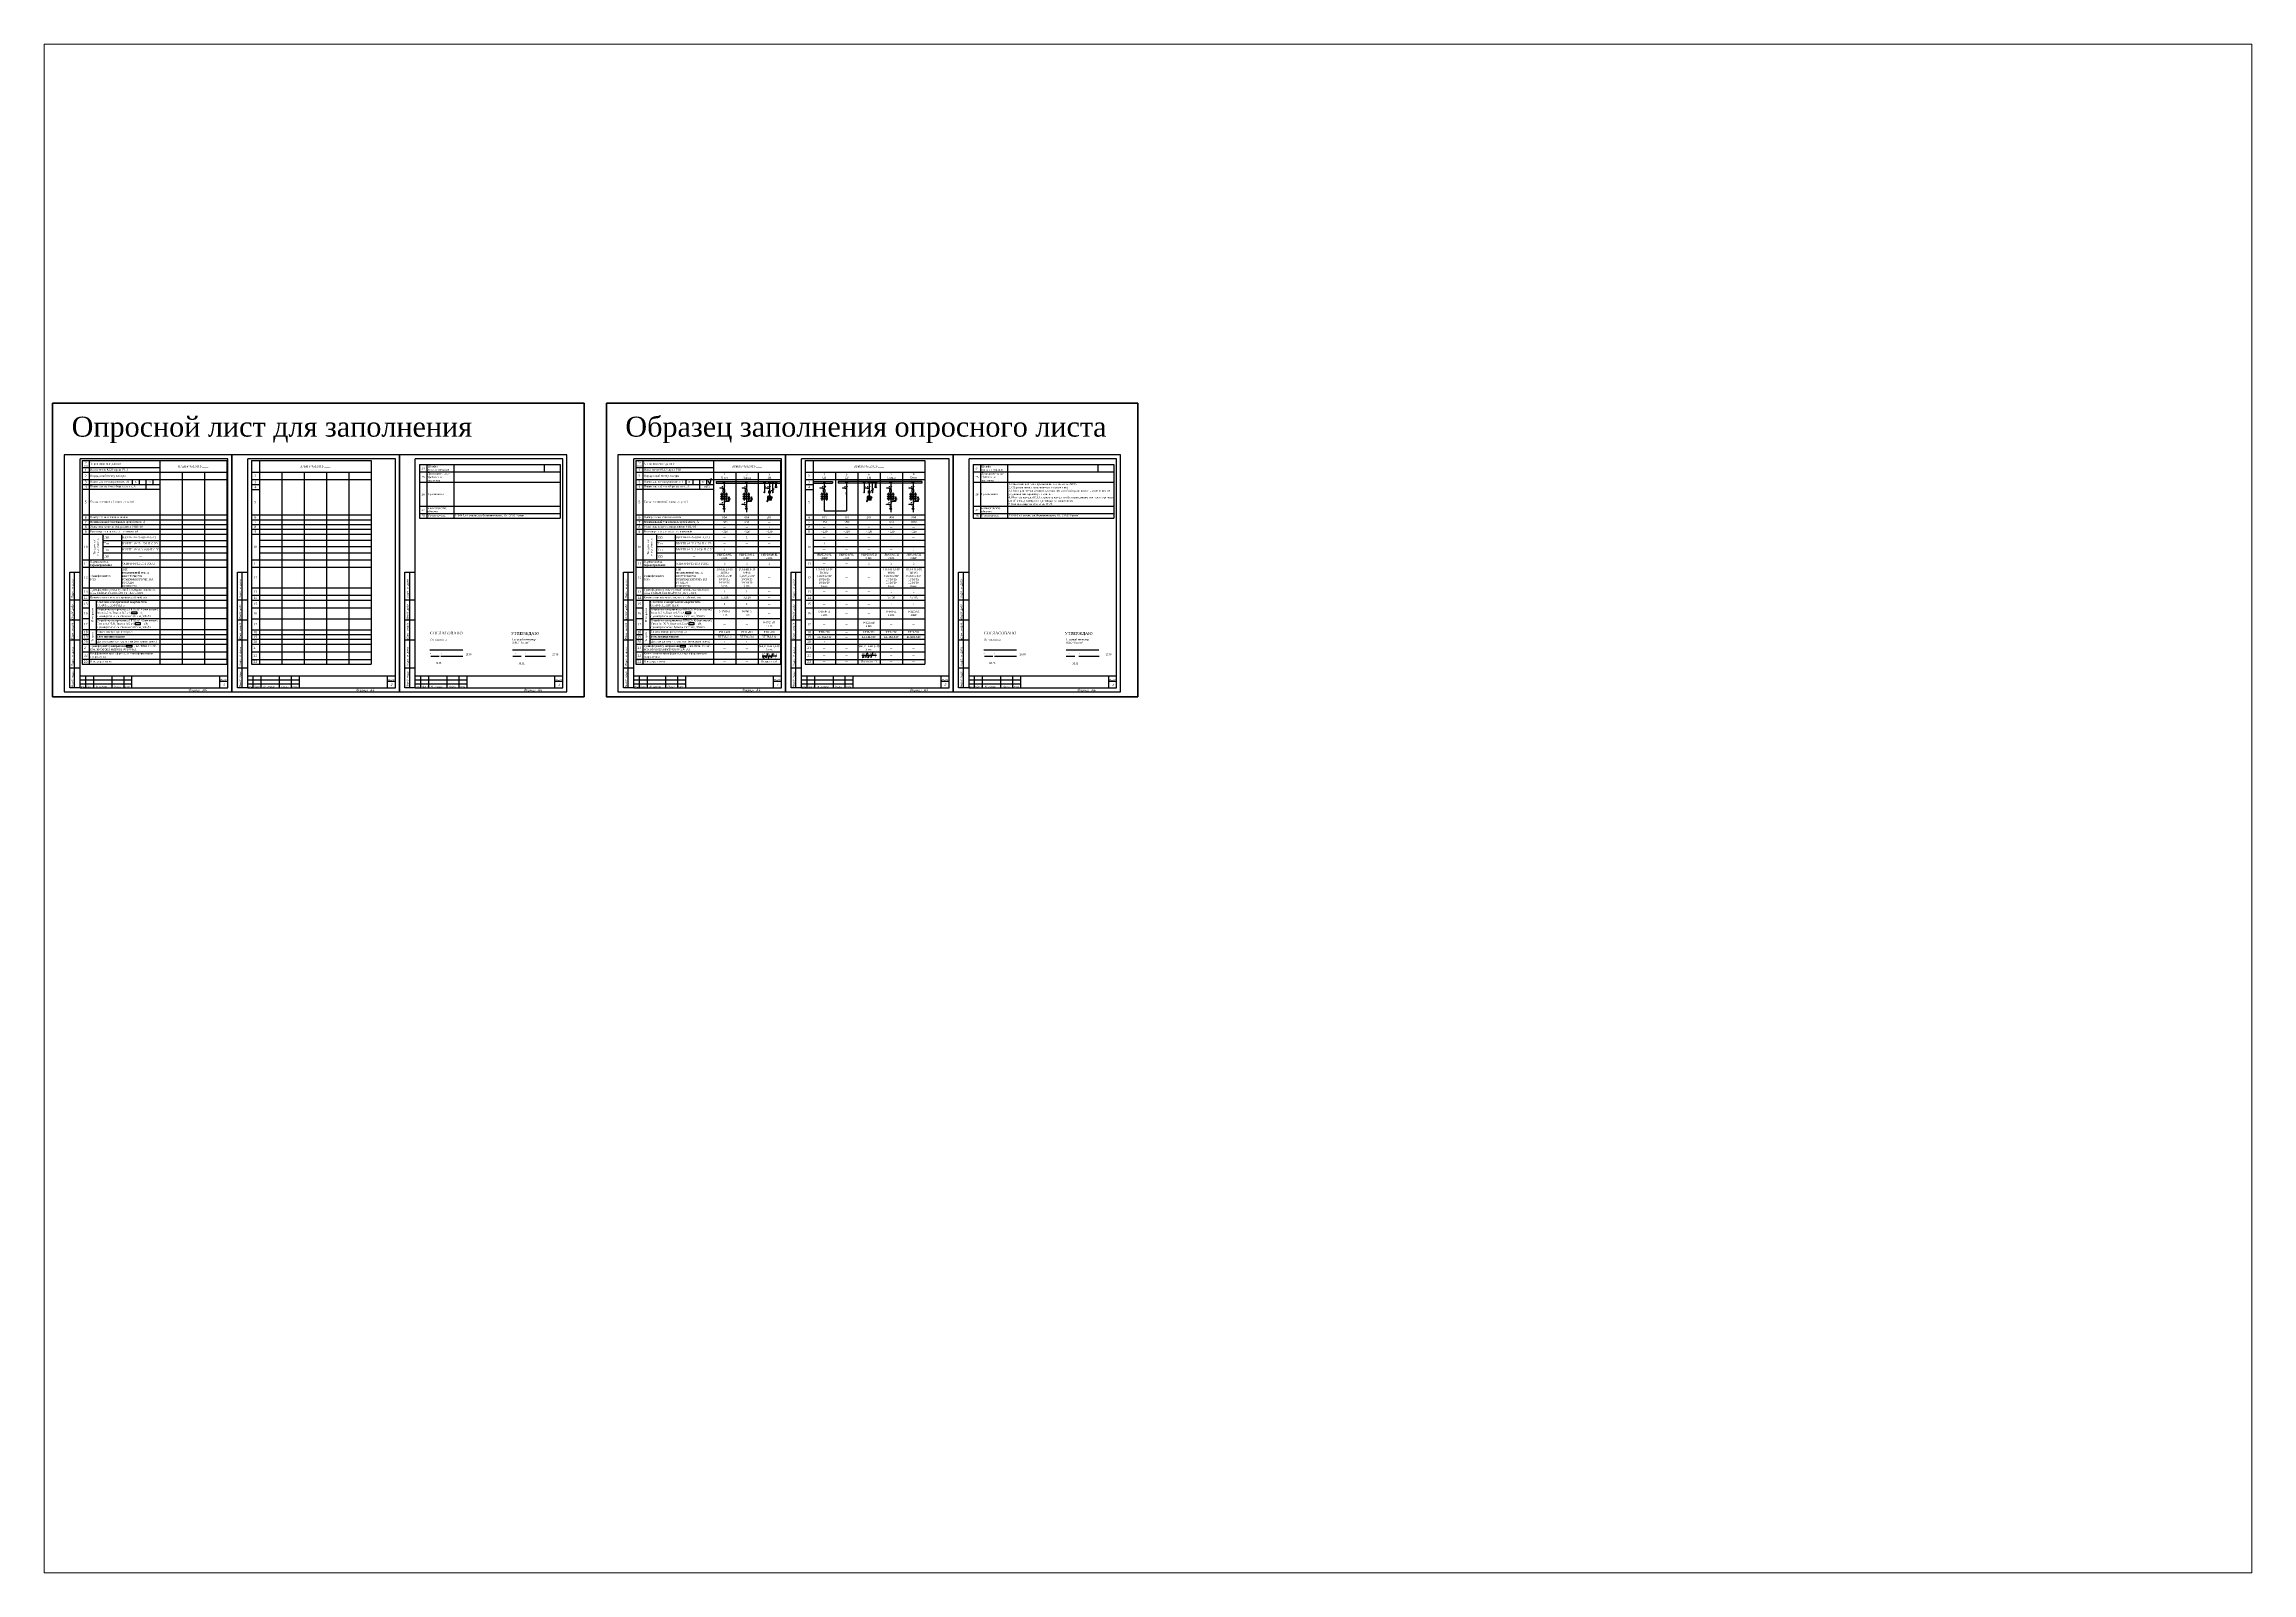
# Paper-space layout 'Лист4' of a CAD drawing. Extents: x 1.13 to 10.18, y 0.78 to 7.05.
# The model-space entities are those that its viewports show. They can reach past a viewport. Long polylines and large blocks are cut down to what shows.
import ezdxf
from ezdxf.enums import TextEntityAlignment as Align

# ---------------------------------------------------------------- set-up
doc = ezdxf.new("R2010")
doc.units = 0
doc.header["$MEASUREMENT"] = 0
doc.linetypes.add('НЕВИДИМАЯ2', pattern=[0.1875, 0.125, -0.0625])
doc.linetypes.add('ШТРИХОВАЯX2', pattern=[1.5, 1, -0.5])
doc.layers.get('0').update_dxf_attribs({"linetype": 'CONTINUOUS'})
doc.layers.add('1', color=7, linetype='CONTINUOUS')
doc.styles.add('ESKD1', font='simplex.shx', dxfattribs={"oblique": 15, "height": 3})
doc.styles.add('SIM', font='simplex.shx', dxfattribs={"oblique": 15})
doc.styles.get("Standard").update_dxf_attribs({"font": 'TIMES.TTF', "height": 2.5})
doc.styles.add('Бланк', font='TIMES.TTF', dxfattribs={"height": 2.5})
doc.styles.add('ОЛ', font='TIMES.TTF')

# ---------------------------------------------------------------- blocks, each defined once
blk = doc.blocks.new('*T25')
at = {"color": 0, "linetype": 'ByBlock', "lineweight": -2, "transparency": 16777216}
for p, q in [((0, 0), (150, 0)), ((0, 0), (0, -255)), ((10, 0), (10, -255)), ((150, 0), (150, -255)), ((0, -14.8), (150, -14.8)), ((0, -23.9), (150, -23.9)), ((38, -14.8), (38, -255)), ((66, -14.8), (66, -255)), ((94, -14.8), (94, -255)), ((122, -14.8), (122, -255)), ((0, -30.1), (10, -30.1)), ((0, -36.3), (10, -36.3)), ((0, -68.2), (150, -68.2)), ((0, -74.2), (150, -74.2)), ((0, -80.1), (150, -80.1)), ((0, -86.1), (150, -86.1)), ((0, -92.1), (150, -92.1)), ((10, -99.9), (150, -99.9)), ((10, -107.7), (150, -107.7)), ((0, -124.3), (150, -124.3)), ((0, -133.8), (150, -133.8)), ((10, -115.5), (150, -115.5)), ((0, -159.5), (150, -159.5)), ((0, -168.9), (150, -168.9)), ((0, -174.9), (150, -174.9)), ((0, -184.4), (150, -184.4)), ((0, -198.2), (150, -198.2)), ((0, -212), (150, -212)), ((0, -218), (150, -218)), ((0, -224), (150, -224)), ((0, -230), (150, -230)), ((0, -239.5), (150, -239.5)), ((0, -249.1), (150, -249.1)), ((0, -255), (150, -255))]:
    blk.add_line(p, q, dxfattribs=at)
at = {"color": 0, "transparency": 16777216, "attachment_point": 5}
for s, insert, char_height, width in [('2', (5, -19.3), 3, 9.88), ('3', (5, -27), 3, 9.88), ('4\\PСВ', (24, -19.3), 2.5, 27.88), ('5\\PСР', (52, -19.3), 2.5, 27.88), ('ВРЕИ.674512.011-____', (80, -7.4), 2.5, 139.88), ('6\\PТН', (80, -19.3), 2.5, 27.88), ('7\\PЛиния ', (108, -19.3), 2.5, 27.88), ('8\\PВвод', (136, -19.3), 2.5, 27.88), ('4', (5, -33.2), 3, 9.88), ('5', (5, -52.2), 3, 9.88), ('8', (5, -83.1), 3, 9.88), ('6', (5, -71.2), 3, 9.88), ('7', (5, -77.1), 3, 9.88), ('1250', (24, -77.1), 2.5, 27.88), ('015', (24, -71.2), 2.5, 27.88), ('1250', (52, -77.1), 2.5, 27.88), ('101', (52, -71.2), 2.5, 27.88), ('201', (80, -71.2), 2.5, 27.88), ('{\\W3;-}', (80, -77.1), 2.5, 27.88), ('1', (80, -83.1), 2.5, 27.88), ('004', (108, -71.2), 2.5, 27.88), ('630', (108, -77.1), 2.5, 27.88), ('1600', (136, -77.1), 2.5, 27.88), ('004', (136, -71.2), 2.5, 27.88), ('10', (5, -108.2), 3, 9.88), ('9', (5, -89.1), 3, 9.88), ('~220', (24, -89.1), 2.5, 27.88), ('{\\W3;-}', (24, -83.1), 2.5, 27.88), ('{\\W3;-}', (24, -96), 2.5, 27.88), ('1', (24, -103.8), 2.5, 27.88), ('~220', (52, -89.1), 2.5, 27.88), ('{\\W3;-}', (52, -83.1), 2.5, 27.88), ('{\\W3;-}', (52, -96), 2.5, 27.88), ('{\\W3;-}', (52, -103.8), 2.5, 27.88), ('~220', (80, -89.1), 2.5, 27.88), ('{\\W3;-}', (80, -96), 2.5, 27.88), ('{\\W3;-}', (80, -103.8), 2.5, 27.88), ('~220', (108, -89.1), 2.5, 27.88), ('{\\W3;-}', (108, -83.1), 2.5, 27.88), ('{\\W3;-}', (108, -103.8), 2.5, 27.88), ('1', (108, -96), 2.5, 27.88), ('~220', (136, -89.1), 2.5, 27.88), ('{\\W3;-}', (136, -83.1), 2.5, 27.88), ('{\\W3;-}', (136, -96), 2.5, 27.88), ('{\\W3;-}', (136, -103.8), 2.5, 27.88), ('1', (136, -111.6), 2.5, 27.88), ('11', (5, -129.1), 3, 9.88), ('{\\C256;ТОЛ-НТЗ-10\\P1000/5\\P\\fTimes New Roman|b0|i0|c238|p18;\\T0.95;0,\\fTimes New Roman|b0|i0|c204|p18;5\\fTimes New Roman|b0|i0|c238|p18;S\\fTimes New Roman|b0|i0|c204|p18;/0,5/10Р\\fTimes New Roman|b0|i0|c238|p18;\\T1;\\P\\fTimes New Roman|b0|i0|c204|p18;10/10/15\\P10/10/10\\fTimes New Roman|b0|i0|c238|p18;\\P\\fTimes New Roman|b0|i0|c204|p18;3\\fTimes New Roman|b0|i0|c238|p18; \\fTimes New Roman|b0|i0|c204|p18;шт\\fTimes New Roman|b0|i0|c238|p18;.}', (24, -146.7), 2.5, 27.88), ('{\\T0.85;РВЗ-10/630 II\\P} 1 шт.  ', (24, -119.9), 2.5, 27.88), ('{\\W3;-}', (24, -111.6), 2.5, 27.88), ('{\\W3;-}', (24, -129.1), 2.5, 27.88), ('{\\T0.85;РВЗ-10/630 II\\P}1 шт.  ', (52, -119.9), 2.5, 27.88), ('{\\W3;-}', (52, -111.6), 2.5, 27.88), ('{\\W3;-}', (52, -129.1), 2.5, 27.88), ('{\\T0.85;РВЗ-10/630 II\\P}2 шт.  ', (80, -119.9), 2.5, 27.88), ('{\\W3;-}', (80, -111.6), 2.5, 27.88), ('3', (80, -129.1), 2.5, 27.88), ('{\\C256;ТОЛ-НТЗ-10\\P600/5\\P\\fTimes New Roman|b0|i0|c238|p18;\\T0.95;0,\\fTimes New Roman|b0|i0|c204|p18;5\\fTimes New Roman|b0|i0|c238|p18;S\\fTimes New Roman|b0|i0|c204|p18;/0,5/10Р\\fTimes New Roman|b0|i0|c238|p18;\\T1;\\P\\fTimes New Roman|b0|i0|c204|p18;10/10/15\\P10/10/10\\fTimes New Roman|b0|i0|c238|p18;\\P\\fTimes New Roman|b0|i0|c204|p18;3\\fTimes New Roman|b0|i0|c238|p18; \\fTimes New Roman|b0|i0|c204|p18;шт\\fTimes New Roman|b0|i0|c238|p18;.}', (108, -146.7), 2.5, 27.88), ('{\\T0.85;РВЗ-10/630 II\\P}2 шт.  ', (108, -119.9), 2.5, 27.88), ('{\\W3;-}', (108, -111.6), 2.5, 27.88), ('3', (108, -129.1), 2.5, 27.88), ('{\\C256;ТОЛ-НТЗ-10\\P1500/5\\P\\fTimes New Roman|b0|i0|c238|p18;\\T0.95;0,\\fTimes New Roman|b0|i0|c204|p18;5\\fTimes New Roman|b0|i0|c238|p18;S\\fTimes New Roman|b0|i0|c204|p18;/0,5/10Р\\fTimes New Roman|b0|i0|c238|p18;\\T1;\\P\\fTimes New Roman|b0|i0|c204|p18;10/10/15\\P10/10/10\\fTimes New Roman|b0|i0|c238|p18;\\P\\fTimes New Roman|b0|i0|c204|p18;3\\fTimes New Roman|b0|i0|c238|p18; \\fTimes New Roman|b0|i0|c204|p18;шт\\fTimes New Roman|b0|i0|c238|p18;.}', (136, -146.7), 2.5, 27.88), ('{\\T0.85;РВЗ-10/630 II\\P}2 шт.  ', (136, -119.9), 2.5, 27.88), ('3', (136, -129.1), 2.5, 27.88), ('12', (5, -146.7), 3, 9.88), ('13', (5, -164.2), 3, 9.88), ('{\\W3;-}', (24, -164.2), 2.5, 27.88), ('{\\W3;-}', (52, -146.7), 2.5, 27.88), ('{\\W3;-}', (52, -164.2), 2.5, 27.88), ('{\\W3;-}', (80, -146.7), 2.5, 27.88), ('{\\W3;-}', (80, -164.2), 2.5, 27.88), ('1', (108, -164.2), 2.5, 27.88), ('1', (136, -164.2), 2.5, 27.88), ('14', (5, -171.9), 3, 9.88), ('15', (5, -179.7), 3, 9.88), ('16', (5, -191.3), 3, 9.88), ('0-1000 А\\P1 шт.', (24, -191.3), 2.5, 27.88), ('{\\W3;-}', (24, -171.9), 2.5, 27.88), ('{\\W3;-}', (24, -179.7), 2.5, 27.88), ('{\\W3;-}', (52, -171.9), 2.5, 27.88), ('{\\W3;-}', (52, -179.7), 2.5, 27.88), ('{\\W3;-}', (52, -191.3), 2.5, 27.88), ('{\\W3;-}', (80, -171.9), 2.5, 27.88), ('{\\W3;-}', (80, -179.7), 2.5, 27.88), ('{\\W3;-}', (80, -191.3), 2.5, 27.88), ('0-600 А\\P1 шт.', (108, -191.3), 2.5, 27.88), ('3х120', (108, -171.9), 2.5, 27.88), ('1', (108, -179.7), 2.5, 27.88), ('0-1500 А\\P1 шт.', (136, -191.3), 2.5, 27.88), ('3х185', (136, -171.9), 2.5, 27.88), ('1', (136, -179.7), 2.5, 27.88), ('17', (5, -205.1), 3, 9.88), ('18', (5, -215), 3, 9.88), ('19', (5, -221), 3, 9.88), ('БПТМ-610', (24, -221), 2.5, 27.88), ('РТН-200', (24, -215), 2.5, 27.88), ('{\\W3;-}', (24, -205.1), 2.5, 27.88), ('{\\W3;-}', (52, -205.1), 2.5, 27.88), ('{\\W3;-}', (52, -215), 2.5, 27.88), ('{\\W3;-}', (52, -221), 2.5, 27.88), ('БПТМ-610', (80, -221), 2.5, 27.88), ('0-12,5 кВ\\P1 шт.', (80, -205.1), 2.5, 27.88), ('РТН-200', (80, -215), 2.5, 27.88), ('БПТМ-610', (108, -221), 2.5, 27.88), ('РТН-200', (108, -215), 2.5, 27.88), ('{\\W3;-}', (108, -205.1), 2.5, 27.88), ('БПТМ-610', (136, -221), 2.5, 27.88), ('РТН-200', (136, -215), 2.5, 27.88), ('{\\W3;-}', (136, -205.1), 2.5, 27.88), ('20', (5, -227), 3, 9.88), ('21', (5, -234.7), 3, 9.88), ('22', (5, -244.3), 3, 9.88), ('{\\W3;-}', (24, -234.7), 2.5, 27.88), ('{\\W3;-}', (24, -244.3), 2.5, 27.88), ('+', (24, -227), 2.5, 27.88), ('{\\W3;-}', (52, -234.7), 2.5, 27.88), ('{\\W3;-}', (52, -244.3), 2.5, 27.88), ('+', (52, -227), 2.5, 27.88), ('ЗНОЛП-НТЗ-10\\P3 шт.', (80, -234.7), 2.5, 27.88), ('+', (80, -227), 2.5, 27.88), ('{\\W3;-}', (108, -234.7), 2.5, 27.88), ('{\\W3;-}', (108, -244.3), 2.5, 27.88), ('+', (108, -227), 2.5, 27.88), ('{\\W3;-}', (136, -234.7), 2.5, 27.88), ('{\\W3;-}', (136, -244.3), 2.5, 27.88), ('+', (136, -227), 2.5, 27.88), ('23', (5, -252), 3, 9.88), ('{\\W3;-}', (24, -252), 2.5, 27.88), ('{\\W3;-}', (52, -252), 2.5, 27.88), ('Встроенный', (80, -252), 2.5, 27.88), ('{\\W3;-}', (108, -252), 2.5, 27.88), ('{\\W3;-}', (136, -252), 2.5, 27.88)]:
    blk.add_mtext(s, dxfattribs=dict(at, insert=insert, char_height=char_height, width=width))
blk = doc.blocks.new('*T26')
at = {"color": 0, "linetype": 'ByBlock', "lineweight": -2, "transparency": 16777216}
for p, q in [((0, 0), (181.2, 0)), ((0, 0), (0, -255)), ((9, 0), (9, -255)), ((97.2, 0), (97.2, -255)), ((181.2, 0), (181.2, -255)), ((0, -8.8), (97.2, -8.8)), ((0, -14.8), (181.2, -14.8)), ((0, -23.9), (181.2, -23.9)), ((62.7, -23.9), (62.7, -29.9)), ((71.3, -23.9), (71.3, -29.9)), ((79.9, -23.9), (79.9, -35.9)), ((88.6, -23.9), (88.6, -29.9)), ((125.2, -14.8), (125.2, -255)), ((153.2, -14.8), (153.2, -255)), ((0, -29.9), (97.2, -29.9)), ((0, -35.9), (97.2, -35.9)), ((0, -68.2), (181.2, -68.2)), ((0, -74.2), (181.2, -74.2)), ((0, -80.2), (181.2, -80.2)), ((0, -86.2), (181.2, -86.2)), ((0, -92.2), (181.2, -92.2)), ((26.1, -92.2), (26.1, -124.3)), ((26.1, -100), (181.2, -100)), ((26.1, -107.8), (181.2, -107.8)), ((49.3, -92.2), (49.3, -159.4)), ((0, -124.3), (181.2, -124.3)), ((0, -133.8), (181.2, -133.8)), ((26.1, -115.6), (181.2, -115.6)), ((0, -159.4), (181.2, -159.4)), ((0, -168.8), (181.2, -168.8)), ((0, -174.8), (181.2, -174.8)), ((0, -184.4), (9, -184.4)), ((17.5, -174.8), (17.5, -229.9)), ((17.5, -184.4), (181.2, -184.4)), ((0, -198.1), (9, -198.1)), ((0, -211.9), (181.2, -211.9)), ((0, -217.9), (9, -217.9)), ((17.5, -198.1), (181.2, -198.1)), ((17.5, -217.9), (181.2, -217.9)), ((0, -223.9), (9, -223.9)), ((0, -229.9), (181.2, -229.9)), ((0, -239.5), (181.2, -239.5)), ((17.5, -223.9), (181.2, -223.9)), ((0, -249), (181.2, -249)), ((0, -255), (181.2, -255))]:
    blk.add_line(p, q, dxfattribs=at)
at = {"color": 0, "transparency": 16777216, "style": 'Бланк'}
for s, insert, char_height, width, attachment_point in [('№\\Pп/п', (4.5, -4.4), 2.5, 7, 5), ('2', (4.5, -19.3), 3, 7, 5), ('3', (4.5, -26.9), 3, 7, 5), ('1', (4.5, -11.8), 3, 7, 5), ('Исполнение КСО серии РТН', (10, -11.8), 2.5, 86.183, 4), ('Порядковый номер камеры', (10, -19.3), 2.5, 86.183, 4), ('Номинальное напряжение, кВ', (10, -26.9), 2.5, 51.704, 4), ('Запрашиваемые данные', (10, -4.4), 2.5, 86.183, 4), ('6', (67, -26.9), 2.5, 6.62, 5), ('10', (84.3, -26.9), 2.5, 6.62, 5), ('1\\PВвод', (111.2, -19.3), 2.5, 26, 5), ('ВРЕИ.674512.011-____', (139.2, -7.4), 2.5, 82, 5), ('2\\PЛиния ', (139.2, -19.3), 2.5, 26, 5), ('3 \\PТН', (167.2, -19.3), 2.5, 26, 5), ('4', (4.5, -32.9), 3, 7, 5), ('5', (4.5, -52), 3, 7, 5), ('Номинальный ток сборных шин, А', (10, -32.9), 2.5, 68.943, 4), ('{\\C256;Схема соединений главных цепей}', (10, -52), 2.5, 86.183, 4), ('1600', (88.6, -32.9), 2.5, 15.24, 5), ('8', (4.5, -83.2), 3, 7, 5), ('6', (4.5, -71.2), 3, 7, 5), ('7', (4.5, -77.2), 3, 7, 5), ('{\\C256;Номер схемы главных цепей}', (10, -71.2), 2.5, 86.183, 4), ('Номинальный ток главных цепей ячеек, А', (10, -77.2), 2.5, 86.183, 4), ('Указатель наличия напряжения УНН-10', (10, -83.2), 2.5, 86.183, 4), ('1600', (111.2, -77.2), 2.5, 26, 5), ('004', (111.2, -71.2), 2.5, 26, 5), ('004', (139.2, -71.2), 2.5, 26, 5), ('630', (139.2, -77.2), 2.5, 26, 5), ('201', (167.2, -71.2), 2.5, 26, 5), ('{\\W3;-}', (167.2, -77.2), 2.5, 26, 5), ('1', (167.2, -83.2), 2.5, 26, 5), ('10', (4.5, -108.2), 3, 7, 5), ('9', (4.5, -89.2), 3, 7, 5), ('{\\C256;Род оперативного тока - переменный}', (10, -89.2), 2.5, 86.183, 4), ('Тип', (27.1, -96.1), 2.5, 21.248, 4), ('Тип', (27.1, -103.9), 2.5, 21.248, 4), ('Тип', (27.1, -111.7), 2.5, 21.248, 4), ('ВВ/РТН-10-25-630-П-C-У3 ', (50.3, -96.1), 2.4, 45.884, 4), ('ВВ/РТН-10-25-1250-П-C-У3 ', (50.3, -103.9), 2.4, 45.884, 4), ('ВВ/РТН-10-31,5-1600-П-C-У3 ', (50.3, -111.7), 2.4, 45.884, 4), ('~220', (111.2, -89.2), 2.5, 26, 5), ('{\\W3;-}', (111.2, -83.2), 2.5, 26, 5), ('{\\W3;-}', (111.2, -96.1), 2.5, 26, 5), ('{\\W3;-}', (111.2, -103.9), 2.5, 26, 5), ('1', (111.2, -111.7), 2.5, 26, 5), ('~220', (139.2, -89.2), 2.5, 26, 5), ('{\\W3;-}', (139.2, -83.2), 2.5, 26, 5), ('{\\W3;-}', (139.2, -103.9), 2.5, 26, 5), ('1', (139.2, -96.1), 2.5, 26, 5), ('~220', (167.2, -89.2), 2.5, 26, 5), ('{\\W3;-}', (167.2, -96.1), 2.5, 26, 5), ('{\\W3;-}', (167.2, -103.9), 2.5, 26, 5), ('11', (4.5, -129.1), 3, 7, 5), ('Ограничитель перенапряжения', (10, -129.1), 2.5, 38.299, 4), ('Тип', (27.1, -119.9), 2.5, 21.248, 4), ('{\\C256;Тип    \\fTimes New Roman|b0|i0|c238|p18;\\P\\fTimes New Roman|b0|i0|c204|p18;номинальный ток, А\\Pкласс точности\\Pвторичная нагрузка\\fTimes New Roman|b0|i0|c238|p18;, \\fTimes New Roman|b0|i0|c204|p18;ВА\\PFS (ALF)\\Pколичество}', (50.3, -146.6), 2.5, 45.884, 4), ('\\A1;{\\C256;ОПН\\fTimes New Roman|b0|i0|c238|p18;-\\fTimes New Roman|b0|i0|c204|p18;П\\fTimes New Roman|b0|i0|c238|p18;-\\fTimes New Roman|b0|i0|c204|p18;10\\fTimes New Roman|b0|i0|c238|p18;/\\fTimes New Roman|b0|i0|c204|p18;12\\fTimes New Roman|b0|i0|c238|p18;/10/2 \\fTimes New Roman|b0|i0|c204|p18;УХЛ\\fTimes New Roman|b0|i0|c238|p18;2}', (50.3, -129.1), 2.5, 45.884, 4), ('{\\W3;-}', (73.2, -119.9), 2.4, 45.884, 5), ('{\\C256;ТОЛ-НТЗ-10\\P1500/5\\P\\fTimes New Roman|b0|i0|c238|p18;\\T0.95;0,\\fTimes New Roman|b0|i0|c204|p18;5\\fTimes New Roman|b0|i0|c238|p18;S\\fTimes New Roman|b0|i0|c204|p18;/0,5/10Р\\fTimes New Roman|b0|i0|c238|p18;\\T1;\\P\\fTimes New Roman|b0|i0|c204|p18;10/10/15\\P10/10/10\\fTimes New Roman|b0|i0|c238|p18;\\P\\fTimes New Roman|b0|i0|c204|p18;3\\fTimes New Roman|b0|i0|c238|p18; \\fTimes New Roman|b0|i0|c204|p18;шт\\fTimes New Roman|b0|i0|c238|p18;.}', (111.2, -146.6), 2.5, 26, 5), ('{\\T0.85;РВЗ-10/630 II\\P}2 шт.  ', (111.2, -119.9), 2.5, 26, 5), ('3', (111.2, -129.1), 2.5, 26, 5), ('{\\C256;ТОЛ-НТЗ-10\\P600/5\\P\\fTimes New Roman|b0|i0|c238|p18;\\T0.95;0,\\fTimes New Roman|b0|i0|c204|p18;5\\fTimes New Roman|b0|i0|c238|p18;S\\fTimes New Roman|b0|i0|c204|p18;/0,5/10Р\\fTimes New Roman|b0|i0|c238|p18;\\T1;\\P\\fTimes New Roman|b0|i0|c204|p18;10/10/15\\P10/10/10\\fTimes New Roman|b0|i0|c238|p18;\\P\\fTimes New Roman|b0|i0|c204|p18;3\\fTimes New Roman|b0|i0|c238|p18; \\fTimes New Roman|b0|i0|c204|p18;шт\\fTimes New Roman|b0|i0|c238|p18;.}', (139.2, -146.6), 2.5, 26, 5), ('{\\T0.85;РВЗ-10/630 II\\P}2 шт.  ', (139.2, -119.9), 2.5, 26, 5), ('{\\W3;-}', (139.2, -111.7), 2.5, 26, 5), ('3', (139.2, -129.1), 2.5, 26, 5), ('{\\T0.85;РВЗ-10/630 III\\P}1 шт.  ', (167.2, -119.9), 2.5, 26, 5), ('{\\W3;-}', (167.2, -111.7), 2.5, 26, 5), ('3', (167.2, -129.1), 2.5, 26, 5), ('12', (4.5, -146.6), 3, 7, 5), ('13', (4.5, -164.1), 3, 7, 5), ('{\\C256;Трансформатор \\Pтока }', (10, -146.6), 2.5, 38.299, 4), ('{\\C256;Трансформатор тока нулевой последовательности типа ТЗЛК-НТЗ-0.66-200 У2 , Ктт = 60/1        }', (10, -164.1), 2.5, 86.183, 4), ('1', (111.2, -164.1), 2.5, 26, 5), ('1', (139.2, -164.1), 2.5, 26, 5), ('{\\W3;-}', (167.2, -146.6), 2.5, 26, 5), ('{\\W3;-}', (167.2, -164.1), 2.5, 26, 5), ('14', (4.5, -171.8), 3, 7, 5), ('15', (4.5, -179.6), 3, 7, 5), ('16', (4.5, -191.2), 3, 7, 5), ('Количество и сечение силовых кабелей, мм', (10, -171.8), 2.5, 86.183, 4), ('{\\T0.9;\\C256;Устройство измерительное ЦП\\fTimes New Roman|b0|i0|c238|p18;8501/14\\fTimes New Roman|b0|i0|c204|p18; (или аналог)\\fTimes New Roman|b0|i0|c238|p18;,\\fTimes New Roman|b0|i0|c204|p18;\\T1;\\C1; \\fTimes New Roman|b0|i0|c238|p18;\\C0;I}вх {\\fTimes New Roman|b0|i0|c238|p18;= 0-5 }А{\\fTimes New Roman|b0|i0|c238|p18;, I}вых {\\fTimes New Roman|b0|i0|c238|p18;= }0-5{\\fTimes New Roman|b0|i0|c238|p18; }мА{\\fTimes New Roman|b0|i0|c238|p18;,   }  {\\fTimes New Roman|b0|i0|c238|p18;      }А, \\Pс универсальным блоком питания{\\fTimes New Roman|b0|i0|c238|p18;, RS485} ', (18.5, -191.2), 2.5, 77.676, 4), ('Счетчики электрической энергии типа \\P{\\C256;СС-301-1.1/М/P (L) K }', (18.5, -179.6), 2.5, 77.676, 4), ('0-1500 А\\P1 шт.', (111.2, -191.2), 2.5, 26, 5), ('3х185', (111.2, -171.8), 2.5, 26, 5), ('1', (111.2, -179.6), 2.5, 26, 5), ('0-600 А\\P1 шт.', (139.2, -191.2), 2.5, 26, 5), ('3х120', (139.2, -171.8), 2.5, 26, 5), ('1', (139.2, -179.6), 2.5, 26, 5), ('{\\W3;-}', (167.2, -171.8), 2.5, 26, 5), ('{\\W3;-}', (167.2, -179.6), 2.5, 26, 5), ('{\\W3;-}', (167.2, -191.2), 2.5, 26, 5), ('17', (4.5, -205), 3, 7, 5), ('18', (4.5, -214.9), 3, 7, 5), ('19', (4.5, -220.9), 3, 7, 5), ('{\\H1.25x;\\T0.9;\\C256;Устройство измерительное ЦП\\fTimes New Roman|b0|i0|c238|p18;8501/16\\fTimes New Roman|b0|i0|c204|p18; (или аналог),\\fTimes New Roman|b0|i0|c238|p18;\\T1; \\C0; U\\fTimes New Roman|b0|i0|c204|p18;вх \\fTimes New Roman|b0|i0|c238|p18;= 0-125 \\fTimes New Roman|b0|i0|c204|p18;В\\fTimes New Roman|b0|i0|c238|p18;, I\\fTimes New Roman|b0|i0|c204|p18;вых \\fTimes New Roman|b0|i0|c238|p18;= \\fTimes New Roman|b0|i0|c204|p18;0-5\\fTimes New Roman|b0|i0|c238|p18; \\fTimes New Roman|b0|i0|c204|p18;мА\\fTimes New Roman|b0|i0|c238|p18;,           \\fTimes New Roman|b0|i0|c204|p18;кВ\\fTimes New Roman|b0|i0|c238|p18;, \\fTimes New Roman|b0|i0|c204|p18;\\Pс универсальным блоком питания\\fTimes New Roman|b0|i0|c238|p18;, RS485} ', (18.5, -205), 2, 77.676, 4), ('Блок питания защиты', (18.5, -220.9), 2.5, 77.676, 4), ('Защита микропроцессорная ', (18.5, -214.9), 2.5, 77.676, 4), ('БПТМ-610', (111.2, -220.9), 2.5, 26, 5), ('РТН-200', (111.2, -214.9), 2.5, 26, 5), ('{\\W3;-}', (111.2, -205), 2.5, 26, 5), ('БПТМ-610', (139.2, -220.9), 2.5, 26, 5), ('РТН-200', (139.2, -214.9), 2.5, 26, 5), ('{\\W3;-}', (139.2, -205), 2.5, 26, 5), ('БПТМ-610', (167.2, -220.9), 2.5, 26, 5), ('0-12,5 кВ\\P1 шт.', (167.2, -205), 2.5, 26, 5), ('РТН-200', (167.2, -214.9), 2.5, 26, 5), ('20', (4.5, -226.9), 3, 7, 5), ('21', (4.5, -234.7), 3, 7, 5), ('22', (4.5, -244.2), 3, 7, 5), ('\\A1;Трансформатор напряжения          , кл. точн. 0,5/3Р, ном. вторичная нагрузка 60/200 ВА ', (10, -234.7), 2.5, 86.183, 4), ('{\\C256;Коэффициент трансформации трансформаторов напряжения        }', (10, -244.2), 2.5, 86.183, 4), ('Дуговая защита{\\C256; - клапанная (концевые выкл.)}', (18.5, -226.9), 2.5, 77.676, 4), ('{\\W3;-}', (111.2, -234.7), 2.5, 26, 5), ('{\\W3;-}', (111.2, -244.2), 2.5, 26, 5), ('+', (111.2, -226.9), 2.5, 26, 5), ('{\\W3;-}', (139.2, -234.7), 2.5, 26, 5), ('{\\W3;-}', (139.2, -244.2), 2.5, 26, 5), ('+', (139.2, -226.9), 2.5, 26, 5), ('ЗНОЛП-НТЗ-10\\P3 шт.', (167.2, -234.7), 2.5, 26, 5), ('+', (167.2, -226.9), 2.5, 26, 5), ('23', (4.5, -252), 3, 7, 5), ('{\\C256;Предохранитель}', (10, -252), 2.5, 86.183, 4), ('{\\W3;-}', (111.2, -252), 2.5, 26, 5), ('{\\W3;-}', (139.2, -252), 2.5, 26, 5), ('Встроенный', (167.2, -252), 2.5, 26, 5)]:
    blk.add_mtext(s, dxfattribs=dict(at, insert=insert, char_height=char_height, width=width, attachment_point=attachment_point))
at = {"color": 0, "transparency": 16777216, "char_height": 2.5, "attachment_point": 5, "rotation": 90, "style": 'Бланк'}
for s, insert, width in [('{\\C256;Вакуумный\\Pвыключатель}', (17.5, -108.2), 30.18), ('{\\C256;Измерение}', (13.3, -193.4), 35.032), ('{\\C256;Защита}', (13.3, -220.9), 16)]:
    blk.add_mtext(s, dxfattribs=dict(at, insert=insert, width=width))
blk = doc.blocks.new('*U9')
at = {"linetype": 'Continuous'}
blk.add_line((0, 0), (0, -297), dxfattribs=at)
at = {"layer": '1', "color": 0}
for p, q in [((210, 0), (0, 0)), ((210, -297), (210, 0)), ((20, -292), (20, -5)), ((205, -5), (20, -5)), ((205, -292), (205, -5)), ((7, -292), (7, -147)), ((7, -147), (20, -147)), ((13, -292), (13, -147)), ((20, -182), (7, -182)), ((20, -207), (7, -207)), ((20, -232), (7, -232)), ((20, -267), (7, -267)), ((0, -297), (210, -297)), ((20, -292), (7, -292)), ((205, -277), (20, -277)), ((85, -282), (20, -282)), ((85, -287), (20, -287)), ((20, -292), (205, -292)), ((27, -292), (27, -277)), ((37, -292), (37, -277)), ((60, -292), (60, -277)), ((75, -292), (75, -277)), ((85, -292), (85, -277)), ((195, -292), (195, -277)), ((205, -284), (195, -284))]:
    blk.add_line(p, q, dxfattribs=at)
at = {"style": 'ОЛ', "flags": 2}
for tag, height, p in [('НОМЕР', 3, (140, -281.6)), ('ОБЪЕКТ', 2, (140, -287.4))]:
    blk.add_attdef(tag, text='', height=height, dxfattribs=at).set_placement(p, align=Align.MIDDLE_CENTER)
at = {"style": 'ESKD1', "oblique": 15}
blk.add_attdef('ЛИСТ', text='', height=3, dxfattribs=at).set_placement((200, -288), align=Align.MIDDLE_CENTER)
at = {"layer": '1', "color": 0, "style": 'SIM', "oblique": 15}
for s, p in [('Подп. и дата', (11.5, -179.5)), ('Инв.N дубл.', (11.5, -206.5)), ('Взам. инв.N', (11.5, -231.5)), ('Подп. и дата', (11.5, -264.5)), ('Инв.N подл.', (11.5, -291.5))]:
    blk.add_text(s, height=2.5, rotation=90, dxfattribs=at).set_placement(p)
for s, height, p in [('Изм.', 2, (20.5, -291.5)), ('Лист', 2.5, (27.5, -291.5)), ('N докум.', 2.5, (39.5, -291.5)), ('Подп.', 2.5, (62, -291.5)), ('Дата', 2, (75.5, -291.5)), ('Формат А4', 3, (155.5, -296)), ('Лист', 2.5, (195, -283.4))]:
    blk.add_text(s, height=height, dxfattribs=at).set_placement(p)
blk = doc.blocks.new('*T24')
at = {"color": 0, "linetype": 'ByBlock', "lineweight": -2, "transparency": 16777216}
for p, q in [((0, 0), (176.2, 0)), ((0, 0), (0, -22.1)), ((9, 0), (9, -22.1)), ((43, 0), (43, -22.1)), ((156, 0), (156, -9.2)), ((176.2, 0), (176.2, -22.1)), ((0, -9.2), (176.2, -9.2)), ((0, -22.1), (176.2, -22.1))]:
    blk.add_line(p, q, dxfattribs=at)
at = {"color": 0, "transparency": 16777216, "char_height": 2.5, "style": 'Бланк'}
for s, insert, width, attachment_point in [('24', (4.5, -4.6), 7, 5), ('25', (4.5, -15.7), 7, 5), ('Шкафы дополнительные', (10, -4.6), 32, 4), ('Дополнительные требования заказчика', (10, -15.7), 32, 4)]:
    blk.add_mtext(s, dxfattribs=dict(at, insert=insert, width=width, attachment_point=attachment_point))
blk = doc.blocks.new('*T23')
at = {"color": 0, "linetype": 'ByBlock', "lineweight": -2, "transparency": 16777216}
for p, q in [((0, 0), (176.2, 0)), ((0, 0), (0, -45.2)), ((9, 0), (9, -45.2)), ((43, 0), (43, -45.2)), ((176.2, 0), (176.2, -45.2)), ((0, -30.2), (176.2, -30.2)), ((0, -39), (176.2, -39)), ((0, -45.2), (176.2, -45.2))]:
    blk.add_line(p, q, dxfattribs=at)
at = {"color": 0, "transparency": 16777216, "char_height": 2.5, "style": 'Бланк'}
for s, insert, width, attachment_point in [('26', (4.5, -15.1), 7, 5), ('Примечания', (10, -15.1), 32, 4), ('{\\C256;1. Оперативный ток переменный, напряжение 220 В.\\P2. Сборные шины выполняются из алюминия.\\P3. Предприятие-изготовитель оставляет за собой право вносить изменения, не ухудшающие параметры изделия.\\P4. Монтаж камеры КСО, стыковка камер по сборным шинам, монтаж вторичных цепей между камерами производится заказчиком.\\P5 Степень защиты оболочек IP 21.}', (44, -15.1), 131.187, 4), ('27', (4.5, -34.6), 7, 5), ('28', (4.5, -42.1), 7, 5), ('Наименование объекта', (10, -34.6), 32, 4), ('Изготовитель', (10, -42.1), 32, 4), ('{\\fTimes New Roman Cyr|b0|i0|c204|p18;\\C256;246044, г.Гомель, ул.Федюнинского, 19,  ОАО"Ратон"}', (44, -42.1), 131.187, 4)]:
    blk.add_mtext(s, dxfattribs=dict(at, insert=insert, width=width, attachment_point=attachment_point))
blk = doc.blocks.new('*U27')
for p, q in [((2.9, 3.9), (8.2, 3.9)), ((3.5, 1.9), (4.1, 1.9)), ((4.1, 1.9), (4.4, 0.7)), ((4.4, 0.7), (5, 3.4)), ((5, 3.4), (7.3, 3.4)), ((9.6, 6.8), (7.7, 0.6)), ((9.4, 3.9), (14.7, 3.9)), ((9.9, 1.7), (10.5, 1.7)), ((10.5, 1.7), (10.8, 0.6)), ((10.8, 0.6), (11.5, 3.3)), ((11.5, 3.3), (13.8, 3.3)), ((16.2, 6.8), (14.3, 0.6)), ((16, 3.9), (21.3, 3.9))]:
    blk.add_line(p, q)
for s, p in [('10,5', (2.6, 4.2)), ('3', (5.2, 0.7)), ('0,1', (10.2, 4.2)), ('3', (11.6, 0.6)), ('0,1', (16.7, 4.2)), ('3', (18.2, 0.6))]:
    blk.add_text(s, height=2.5).set_placement(p)
blk = doc.blocks.new('A$C7ACC3827')
for p, q in [((0, 2), (6, 2)), ((1, 1), (4, 1)), ((2, 0), (3, 0)), ((3, 12), (3, 2))]:
    blk.add_line(p, q)
blk = doc.blocks.new('*U30')
blk.add_lwpolyline([(0, -6, 0, 2, 0), (0, 0, 3, 3, 0)], format="xyseb")
blk = doc.blocks.new('*U32')
for p, q in [((-2.9, -14), (-2.9, -23.6)), ((-1.5, -9), (-2.8, -8.3)), ((-1.5, -8.3), (0, -8.3)), ((-1.1, -13.2), (-1.1, -9.9)), ((-1.1, -9.9), (1.1, -9.9)), ((-1.1, -13.2), (1.1, -13.2)), ((0, -1.9), (0, -5.5)), ((0.8, -5.6), (0, -6.8)), ((0, -6.8), (0, -9.9)), ((0, -8.1), (0, -9.9)), ((0, -16.3), (0, -13.2)), ((6.2, -25.1), (0, -25.1)), ((0.8, -25.9), (0, -27.2)), ((1.1, -13.2), (1.1, -9.9)), ((2.8, -14), (2.8, -23.6)), ((7.2, -20.2), (5.3, -20.2)), ((6.7, -19.9), (5.8, -19.9)), ((6.7, -21.8), (5.8, -21.8)), ((5.8, -21.8), (5.8, -24)), ((5.8, -24), (6.7, -24)), ((6.4, -19.6), (6.1, -19.6)), ((6.2, -21.8), (6.2, -20.2)), ((6.2, -24), (6.2, -25.1)), ((6.7, -24), (6.7, -21.8)), ((-1.6, -29.5), (-2.9, -28.7)), ((-1.5, -28.7), (0, -28.7))]:
    blk.add_line(p, q)
at = {"ltscale": 5}
for p, q in [((-2.2, -26.5), (-2.2, -27.3)), ((-2.2, -26.5), (-1.4, -26.5)), ((-2.1, -6.1), (-2.1, -6.8)), ((-2.1, -6.1), (-1.3, -6.1)), ((-2.1, -7.9), (-2.1, -8.7)), ((-2, -15.6), (-1.3, -15.6)), ((-2, -16.2), (-1.3, -16.2)), ((-2, -18.5), (-1.3, -18.5)), ((-2, -19.1), (-1.3, -19.1)), ((-2, -21.2), (-1.3, -21.2)), ((-2, -21.8), (-1.3, -21.8)), ((-0.3, -26.5), (0.4, -26.5)), ((-0.2, -5.5), (0.2, -5.5)), ((-0.2, -6.1), (0.4, -6.1)), ((-0.2, -25.9), (0.2, -25.9)), ((-0.2, -25.9), (0.2, -25.9)), ((0, -16.3), (0, -25.9)), ((0, -27.2), (0, -31.4)), ((0.9, -15.6), (1.5, -15.6)), ((0.9, -16.2), (1.5, -16.2)), ((0.9, -18.5), (1.5, -18.5)), ((0.9, -19.1), (1.5, -19.1)), ((0.9, -21.2), (1.5, -21.2)), ((0.9, -21.8), (1.5, -21.8)), ((3.7, -15.6), (4.4, -15.6)), ((3.7, -16.2), (4.4, -16.2)), ((3.7, -18.5), (4.4, -18.5)), ((3.7, -19.1), (4.4, -19.1)), ((3.7, -21.2), (4.4, -21.2)), ((3.7, -21.8), (4.4, -21.8)), ((4.3, -24), (5.1, -24)), ((7.3, -21.8), (5.1, -24)), ((7.3, -21.8), (8.1, -21.8)), ((-2.2, -28.3), (-2.2, -29.1)), ((-0.9, -31.4), (0.9, -31.4)), ((0, -32.3), (-0.9, -31.4)), ((0, -31.4), (0, -38.5)), ((0.9, -31.4), (0, -32.3)), ((0.9, -33.7), (1.5, -33.7)), ((0.9, -34.4), (1.5, -34.4))]:
    blk.add_line(p, q, dxfattribs=at)
at = {"linetype": 'НЕВИДИМАЯ2', "ltscale": 5, "const_width": 0.22}
for points in [[(-3, -13.9, 1), (-2.7, -13.9, 1)], [(-3, -23.6, -1), (-2.7, -23.6, -1)], [(0.1, -8.3, 1), (-0.1, -8.3, 1)], [(0.1, -8.3, 1), (-0.1, -8.3, 1)], [(0.1, -13.9, -1), (-0.1, -13.9, -1)], [(0.1, -13.9, -1), (-0.1, -13.9, -1)], [(0.1, -23.6, 1), (-0.1, -23.6, 1)], [(0.1, -23.6, 1), (-0.1, -23.6, 1)], [(0.1, -25.1, -1), (-0.1, -25.1, -1)], [(3, -13.9, -1), (2.7, -13.9, -1)], [(3, -13.9, -1), (2.7, -13.9, -1)], [(3, -23.6, 1), (2.7, -23.6, 1)], [(3, -23.6, 1), (2.7, -23.6, 1)], [(0.1, -28.7, 1), (-0.1, -28.7, 1)], [(0.1, -28.7, 1), (-0.1, -28.7, 1)]]:
    blk.add_lwpolyline(points, format="xyb", close=True, dxfattribs=at)
blk.add_circle((0, -1), 0.954)
at = {"ltscale": 5}
for centre in [(-2.9, -15.9), (-2.9, -18.8), (-2.9, -21.5), (0, -15.9), (0, -18.8), (0, -21.5), (2.8, -15.9), (2.8, -18.8), (2.9, -21.5), (0, -34.1)]:
    blk.add_circle(centre, 0.933, dxfattribs=at)
at = {"ltscale": 5, "xscale": 0.2200000000000273, "yscale": 0.2200000000000273, "zscale": 0.2200000000000273, "rotation": 270}
for p in [(-5.4, -7.6), (-5.5, -28)]:
    blk.add_blockref('A$C7ACC3827', p, dxfattribs=at)
at = {"xscale": 0.375, "yscale": 0.375, "zscale": 0.375}
blk.add_blockref('*U30', (0, -37.2), dxfattribs=at)
blk = doc.blocks.new('*U31')
blk.add_line((0, 0), (0, -3))
at = {"layer": '1', "color": 0}
for p, q in [((-3, -3), (3, -3)), ((-1.5, -4), (1.5, -4)), ((-0.5, -5), (0.5, -5))]:
    blk.add_line(p, q, dxfattribs=at)
blk = doc.blocks.new('*U33')
for p, q in [((-7.3, -13.2), (-5.4, -13.2)), ((-6.8, -13.5), (-5.9, -13.5)), ((-6.5, -13.8), (-6.2, -13.8)), ((-6.3, -1.9), (-6.3, -5.5)), ((-5.6, -5.6), (-6.3, -6.8)), ((-6.3, -6.8), (-6.3, -13.2)), ((-1.5, -9), (-2.8, -8.3)), ((-1.5, -8.3), (0, -8.3)), ((0, -21.2), (-0.5, -21.2)), ((-0.4, -18.2), (0.1, -18.8)), ((-0.4, -20.6), (0, -21.2)), ((0, -1.9), (0, -5.5)), ((0.8, -5.6), (0, -6.8)), ((0, -6.8), (0, -9.9)), ((0, -9.9), (0, -11.5)), ((0, -11.5), (0, -17.5)), ((0, -21.2), (0.4, -20.6)), ((0, -21.2), (0, -21.6)), ((0.1, -18.8), (0.4, -18.2)), ((0.1, -18.8), (0.1, -19.3)), ((1.6, -19.5), (2.3, -19.9)), ((1.6, -19.5), (1.6, -20.6)), ((1.6, -20.6), (2.4, -20.2)), ((3.2, -13.2), (5, -13.2)), ((4.5, -9.4), (3.6, -9.4)), ((3.6, -9.4), (3.6, -11.6)), ((3.6, -11.6), (4.5, -11.6)), ((3.6, -13.5), (4.5, -13.5)), ((3.9, -13.8), (4.2, -13.8)), ((4.1, -9.4), (4.1, -1.9)), ((4.1, -11.6), (4.1, -13.2)), ((4.5, -11.6), (4.5, -9.4))]:
    blk.add_line(p, q)
at = {"ltscale": 5}
for p, q in [((-6.6, -5.5), (-6.1, -5.5)), ((-6.5, -5.5), (-6, -5.5)), ((-2.1, -6.1), (-2.1, -6.8)), ((-2.1, -6.1), (-1.3, -6.1)), ((-2.1, -7.9), (-2.1, -8.7)), ((-0.2, -5.5), (0.2, -5.5)), ((-0.2, -6.1), (0.4, -6.1)), ((3, -11.6), (2.3, -11.6)), ((3, -11.6), (5.2, -9.4)), ((6, -9.4), (5.2, -9.4))]:
    blk.add_line(p, q, dxfattribs=at)
at = {"linetype": 'ШТРИХОВАЯX2'}
for p, q in [((0.1, -18.8), (-2.7, -18.8)), ((-2.7, -18.8), (-2.7, -23.3)), ((2.4, -23.3), (-2.7, -23.3)), ((-0.5, -21.2), (-0.5, -23.3)), ((2.4, -23.3), (2.4, -20.2))]:
    blk.add_line(p, q, dxfattribs=at)
at = {"linetype": 'НЕВИДИМАЯ2', "ltscale": 5, "const_width": 0.22}
for points in [[(-2.8, -23.3, 1), (-2.6, -23.3, 1)], [(-0.6, -23.3, 1), (-0.4, -23.3, 1)], [(0.1, -8.3, 1), (-0.1, -8.3, 1)], [(0.1, -8.3, 1), (-0.1, -8.3, 1)]]:
    blk.add_lwpolyline(points, format="xyb", close=True, dxfattribs=at)
blk.add_lwpolyline([(-0.7, -11.5), (0.7, -11.5), (0.7, -14.7), (-0.7, -14.7)], close=True)
for centre in [(-6.3, -1), (0, -1), (0, -1), (4.1, -1), (4.1, -1)]:
    blk.add_circle(centre, 0.954)
at = {"ltscale": 5}
for centre in [(0, -18.9), (0, -21.2), (1.9, -20)]:
    blk.add_circle(centre, 1.36, dxfattribs=at)
at = {"ltscale": 5, "xscale": 0.2200000000000273, "yscale": 0.2200000000000273, "zscale": 0.2200000000000273, "rotation": 270}
blk.add_blockref('A$C7ACC3827', (-5.4, -7.6), dxfattribs=at)
at = {"xscale": 0.3499999999999943, "yscale": 0.3499999999999943, "zscale": 0.3499999999999943}
blk.add_blockref('*U31', (-2.7, -23.3), dxfattribs=at)
blk = doc.blocks.new('*U34')
for p, q in [((-1.5, -9), (-2.8, -8.3)), ((-1.5, -8.3), (0, -8.3)), ((0, -1.9), (0, -5.5)), ((0.8, -5.6), (0, -6.8)), ((0, -6.8), (0, -9.9)), ((0, -8.1), (0, -9.9)), ((0, -9.9), (0, -11.5)), ((0, -11.5), (0, -17.5)), ((0, -16.3), (0, -13.2))]:
    blk.add_line(p, q)
at = {"ltscale": 5}
for p, q in [((-2.1, -6.1), (-2.1, -6.8)), ((-2.1, -6.1), (-1.3, -6.1)), ((-2.1, -7.9), (-2.1, -8.7)), ((-0.2, -5.5), (0.2, -5.5)), ((-0.2, -5.5), (0.2, -5.5)), ((-0.2, -6.1), (0.4, -6.1)), ((0, -16.3), (0, -25.9))]:
    blk.add_line(p, q, dxfattribs=at)
at = {"linetype": 'НЕВИДИМАЯ2', "ltscale": 5, "const_width": 0.22}
blk.add_lwpolyline([(0.1, -8.3, 1), (-0.1, -8.3, 1)], format="xyb", close=True, dxfattribs=at)
blk.add_lwpolyline([(0.1, -8.3, 1), (-0.1, -8.3, 1)], format="xyb", close=True, dxfattribs=at)
blk.add_circle((0, -1), 0.954)
at = {"ltscale": 5, "xscale": 0.2200000000000273, "yscale": 0.2200000000000273, "zscale": 0.2200000000000273, "rotation": 270}
blk.add_blockref('A$C7ACC3827', (-5.4, -7.6), dxfattribs=at)
blk = doc.blocks.new('*U35')
for p, q in [((-2.9, -14), (-2.9, -23.6)), ((-1.5, -9), (-2.8, -8.3)), ((-1.5, -8.3), (0, -8.3)), ((-1.1, -13.2), (-1.1, -9.9)), ((-1.1, -9.9), (1.1, -9.9)), ((-1.1, -13.2), (1.1, -13.2)), ((0, -1.9), (0, -5.5)), ((1.5, -5.6), (0, -8.1)), ((0, -8.1), (0, -9.9)), ((0, -16.3), (0, -13.2)), ((1.1, -13.2), (1.1, -9.9)), ((2.8, -14), (2.8, -23.6))]:
    blk.add_line(p, q)
at = {"ltscale": 5}
for p, q in [((-2.1, -6.1), (-2.1, -6.8)), ((-2.1, -6.1), (-1.3, -6.1)), ((-2.1, -7.9), (-2.1, -8.7)), ((-2, -15.6), (-1.3, -15.6)), ((-2, -16.2), (-1.3, -16.2)), ((-2, -18.5), (-1.3, -18.5)), ((-2, -19.1), (-1.3, -19.1)), ((-2, -21.2), (-1.3, -21.2)), ((-2, -21.8), (-1.3, -21.8)), ((-0.4, -5.5), (0.4, -5.5)), ((-0.2, -6.1), (0.4, -6.1)), ((0, -16.3), (0, -25.9)), ((0.9, -15.6), (1.5, -15.6)), ((0.9, -16.2), (1.5, -16.2)), ((0.9, -18.5), (1.5, -18.5)), ((0.9, -19.1), (1.5, -19.1)), ((0.9, -21.2), (1.5, -21.2)), ((0.9, -21.8), (1.5, -21.8)), ((3.7, -15.6), (4.4, -15.6)), ((3.7, -16.2), (4.4, -16.2)), ((3.7, -18.5), (4.4, -18.5)), ((3.7, -19.1), (4.4, -19.1)), ((3.7, -21.2), (4.4, -21.2)), ((3.7, -21.8), (4.4, -21.8))]:
    blk.add_line(p, q, dxfattribs=at)
at = {"linetype": 'НЕВИДИМАЯ2', "ltscale": 5, "const_width": 0.22}
for points in [[(-3, -13.9, 1), (-2.7, -13.9, 1)], [(-3, -23.6, -1), (-2.7, -23.6, -1)], [(0.1, -8.3, 1), (-0.1, -8.3, 1)], [(0.1, -8.3, 1), (-0.1, -8.3, 1)], [(0.1, -13.9, -1), (-0.1, -13.9, -1)], [(0.1, -13.9, -1), (-0.1, -13.9, -1)], [(0.1, -23.6, 1), (-0.1, -23.6, 1)], [(0.1, -23.6, 1), (-0.1, -23.6, 1)], [(3, -13.9, -1), (2.7, -13.9, -1)], [(3, -13.9, -1), (2.7, -13.9, -1)], [(3, -23.6, 1), (2.7, -23.6, 1)], [(3, -23.6, 1), (2.7, -23.6, 1)]]:
    blk.add_lwpolyline(points, format="xyb", close=True, dxfattribs=at)
blk.add_circle((0, -1), 0.954)
at = {"ltscale": 5}
for centre in [(-2.9, -15.9), (-2.9, -18.8), (-2.9, -21.5), (0, -15.9), (0, -18.8), (0, -21.5), (2.8, -15.9), (2.8, -18.8), (2.9, -21.5)]:
    blk.add_circle(centre, 0.933, dxfattribs=at)
at = {"ltscale": 5, "xscale": 0.2200000000000273, "yscale": 0.2200000000000273, "zscale": 0.2200000000000273, "rotation": 270}
blk.add_blockref('A$C7ACC3827', (-5.4, -7.6), dxfattribs=at)
blk = doc.blocks.new('*U5')
blk.add_lwpolyline([(0, 6, 0, 2, 0), (0, 0, 3, 3, 0)], format="xyseb")
blk = doc.blocks.new('*U36')
for p, q in [((-2.9, -14), (-2.9, -23.6)), ((-1.5, -9), (-2.8, -8.3)), ((-1.5, -8.3), (0, -8.3)), ((-1.1, -13.2), (-1.1, -9.9)), ((-1.1, -9.9), (1.1, -9.9)), ((-1.1, -13.2), (1.1, -13.2)), ((0, -1.9), (0, -5.5)), ((0.8, -5.6), (0, -6.8)), ((0, -6.8), (0, -9.9)), ((0, -8.1), (0, -9.9)), ((0, -16.3), (0, -13.2)), ((6.2, -25.1), (0, -25.1)), ((0.8, -25.9), (0, -27.2)), ((1.1, -13.2), (1.1, -9.9)), ((2.8, -14), (2.8, -23.6)), ((7.2, -20.2), (5.3, -20.2)), ((6.7, -19.9), (5.8, -19.9)), ((6.7, -21.8), (5.8, -21.8)), ((5.8, -21.8), (5.8, -24)), ((5.8, -24), (6.7, -24)), ((6.4, -19.6), (6.1, -19.6)), ((6.2, -21.8), (6.2, -20.2)), ((6.2, -24), (6.2, -25.1)), ((6.7, -24), (6.7, -21.8)), ((-1.6, -29.5), (-2.9, -28.7)), ((-1.5, -28.7), (0, -28.7))]:
    blk.add_line(p, q)
at = {"ltscale": 5}
for p, q in [((-2.2, -26.5), (-2.2, -27.3)), ((-2.2, -26.5), (-1.4, -26.5)), ((-2.1, -6.1), (-2.1, -6.8)), ((-2.1, -6.1), (-1.3, -6.1)), ((-2.1, -7.9), (-2.1, -8.7)), ((-2, -15.6), (-1.3, -15.6)), ((-2, -16.2), (-1.3, -16.2)), ((-2, -18.5), (-1.3, -18.5)), ((-2, -19.1), (-1.3, -19.1)), ((-2, -21.2), (-1.3, -21.2)), ((-2, -21.8), (-1.3, -21.8)), ((-0.4, -5.5), (0.4, -5.5)), ((-0.3, -26.5), (0.4, -26.5)), ((-0.2, -6.1), (0.4, -6.1)), ((-0.2, -25.9), (0.2, -25.9)), ((-0.2, -25.9), (0.2, -25.9)), ((0, -16.3), (0, -25.9)), ((0, -27.2), (0, -31.4)), ((0.9, -15.6), (1.5, -15.6)), ((0.9, -16.2), (1.5, -16.2)), ((0.9, -18.5), (1.5, -18.5)), ((0.9, -19.1), (1.5, -19.1)), ((0.9, -21.2), (1.5, -21.2)), ((0.9, -21.8), (1.5, -21.8)), ((3.7, -15.6), (4.4, -15.6)), ((3.7, -16.2), (4.4, -16.2)), ((3.7, -18.5), (4.4, -18.5)), ((3.7, -19.1), (4.4, -19.1)), ((3.7, -21.2), (4.4, -21.2)), ((3.7, -21.8), (4.4, -21.8)), ((4.3, -24), (5.1, -24)), ((7.3, -21.8), (5.1, -24)), ((7.3, -21.8), (8.1, -21.8)), ((-2.2, -28.3), (-2.2, -29.1)), ((-0.9, -31.4), (0.9, -31.4)), ((0, -32.3), (-0.9, -31.4)), ((0, -31.4), (0, -38.5)), ((0.9, -31.4), (0, -32.3)), ((0.9, -33.7), (1.5, -33.7)), ((0.9, -34.4), (1.5, -34.4))]:
    blk.add_line(p, q, dxfattribs=at)
at = {"linetype": 'НЕВИДИМАЯ2', "ltscale": 5, "const_width": 0.22}
for points in [[(-3, -13.9, 1), (-2.7, -13.9, 1)], [(-3, -23.6, -1), (-2.7, -23.6, -1)], [(0.1, -8.3, 1), (-0.1, -8.3, 1)], [(0.1, -8.3, 1), (-0.1, -8.3, 1)], [(0.1, -13.9, -1), (-0.1, -13.9, -1)], [(0.1, -13.9, -1), (-0.1, -13.9, -1)], [(0.1, -23.6, 1), (-0.1, -23.6, 1)], [(0.1, -23.6, 1), (-0.1, -23.6, 1)], [(0.1, -25.1, -1), (-0.1, -25.1, -1)], [(3, -13.9, -1), (2.7, -13.9, -1)], [(3, -13.9, -1), (2.7, -13.9, -1)], [(3, -23.6, 1), (2.7, -23.6, 1)], [(3, -23.6, 1), (2.7, -23.6, 1)], [(0.1, -28.7, 1), (-0.1, -28.7, 1)], [(0.1, -28.7, 1), (-0.1, -28.7, 1)]]:
    blk.add_lwpolyline(points, format="xyb", close=True, dxfattribs=at)
blk.add_circle((0, -1), 0.954)
at = {"ltscale": 5}
for centre in [(-2.9, -15.9), (-2.9, -18.8), (-2.9, -21.5), (0, -15.9), (0, -18.8), (0, -21.5), (2.8, -15.9), (2.8, -18.8), (2.9, -21.5), (0, -34.1)]:
    blk.add_circle(centre, 0.933, dxfattribs=at)
at = {"ltscale": 5, "xscale": 0.2200000000000273, "yscale": 0.2200000000000273, "zscale": 0.2200000000000273, "rotation": 270}
for p in [(-5.4, -7.6), (-5.5, -28)]:
    blk.add_blockref('A$C7ACC3827', p, dxfattribs=at)
at = {"xscale": 0.375, "yscale": 0.375, "zscale": 0.375}
blk.add_blockref('*U5', (0, -37.9), dxfattribs=at)
blk = doc.blocks.new('*T37')
at = {"color": 0, "linetype": 'ByBlock', "lineweight": -2, "transparency": 16777216}
for p, q in [((0, 0), (150, 0)), ((0, 0), (0, -255)), ((10, 0), (10, -255)), ((150, 0), (150, -255)), ((0, -14.8), (150, -14.8)), ((0, -23.9), (150, -23.9)), ((38, -14.8), (38, -255)), ((66, -14.8), (66, -255)), ((94, -14.8), (94, -255)), ((122, -14.8), (122, -255)), ((0, -30.1), (10, -30.1)), ((0, -36.3), (10, -36.3)), ((0, -68.2), (150, -68.2)), ((0, -74.2), (150, -74.2)), ((0, -80.1), (150, -80.1)), ((0, -86.1), (150, -86.1)), ((0, -92.1), (150, -92.1)), ((10, -99.9), (150, -99.9)), ((10, -107.7), (150, -107.7)), ((0, -124.3), (150, -124.3)), ((0, -133.8), (150, -133.8)), ((10, -115.5), (150, -115.5)), ((0, -159.5), (150, -159.5)), ((0, -168.9), (150, -168.9)), ((0, -174.9), (150, -174.9)), ((0, -184.4), (150, -184.4)), ((0, -198.2), (150, -198.2)), ((0, -212), (150, -212)), ((0, -218), (150, -218)), ((0, -224), (150, -224)), ((0, -230), (150, -230)), ((0, -239.5), (150, -239.5)), ((0, -249.1), (150, -249.1)), ((0, -255), (150, -255))]:
    blk.add_line(p, q, dxfattribs=at)
at = {"color": 0, "transparency": 16777216, "attachment_point": 5}
for s, insert, char_height, width in [('2', (5, -19.3), 3, 9.88), ('3', (5, -27), 3, 9.88), ('ВРЕИ.674512.011-____', (80, -7.4), 2.5, 139.88), ('4', (5, -33.2), 3, 9.88), ('5', (5, -52.2), 3, 9.88), ('8', (5, -83.1), 3, 9.88), ('6', (5, -71.2), 3, 9.88), ('7', (5, -77.1), 3, 9.88), ('10', (5, -108.2), 3, 9.88), ('9', (5, -89.1), 3, 9.88), ('11', (5, -129.1), 3, 9.88), ('12', (5, -146.7), 3, 9.88), ('13', (5, -164.2), 3, 9.88), ('14', (5, -171.9), 3, 9.88), ('15', (5, -179.7), 3, 9.88), ('16', (5, -191.3), 3, 9.88), ('17', (5, -205.1), 3, 9.88), ('18', (5, -215), 3, 9.88), ('19', (5, -221), 3, 9.88), ('20', (5, -227), 3, 9.88), ('21', (5, -234.7), 3, 9.88), ('22', (5, -244.3), 3, 9.88), ('23', (5, -252), 3, 9.88)]:
    blk.add_mtext(s, dxfattribs=dict(at, insert=insert, char_height=char_height, width=width))
blk = doc.blocks.new('*T38')
at = {"color": 0, "linetype": 'ByBlock', "lineweight": -2, "transparency": 16777216}
for p, q in [((0, 0), (181.2, 0)), ((0, 0), (0, -255)), ((9, 0), (9, -255)), ((97.2, 0), (97.2, -255)), ((181.2, 0), (181.2, -255)), ((0, -8.8), (97.2, -8.8)), ((0, -14.8), (181.2, -14.8)), ((0, -23.9), (181.2, -23.9)), ((62.7, -23.9), (62.7, -29.9)), ((71.3, -23.9), (71.3, -29.9)), ((79.9, -23.9), (79.9, -35.9)), ((88.6, -23.9), (88.6, -29.9)), ((125.2, -14.8), (125.2, -255)), ((153.2, -14.8), (153.2, -255)), ((0, -29.9), (97.2, -29.9)), ((0, -35.9), (97.2, -35.9)), ((0, -68.2), (181.2, -68.2)), ((0, -74.2), (181.2, -74.2)), ((0, -80.2), (181.2, -80.2)), ((0, -86.2), (181.2, -86.2)), ((0, -92.2), (181.2, -92.2)), ((26.1, -92.2), (26.1, -124.3)), ((26.1, -100), (181.2, -100)), ((26.1, -107.8), (181.2, -107.8)), ((49.3, -92.2), (49.3, -159.4)), ((0, -124.3), (181.2, -124.3)), ((0, -133.8), (181.2, -133.8)), ((26.1, -115.6), (181.2, -115.6)), ((0, -159.4), (181.2, -159.4)), ((0, -168.8), (181.2, -168.8)), ((0, -174.8), (181.2, -174.8)), ((0, -184.4), (9, -184.4)), ((17.5, -174.8), (17.5, -229.9)), ((17.5, -184.4), (181.2, -184.4)), ((0, -198.1), (9, -198.1)), ((0, -211.9), (181.2, -211.9)), ((0, -217.9), (9, -217.9)), ((17.5, -198.1), (181.2, -198.1)), ((17.5, -217.9), (181.2, -217.9)), ((0, -223.9), (9, -223.9)), ((0, -229.9), (181.2, -229.9)), ((0, -239.5), (181.2, -239.5)), ((17.5, -223.9), (181.2, -223.9)), ((0, -249), (181.2, -249)), ((0, -255), (181.2, -255))]:
    blk.add_line(p, q, dxfattribs=at)
at = {"color": 0, "transparency": 16777216, "style": 'Бланк'}
for s, insert, char_height, width, attachment_point in [('№\\Pп/п', (4.5, -4.4), 2.5, 7, 5), ('2', (4.5, -19.3), 3, 7, 5), ('3', (4.5, -26.9), 3, 7, 5), ('1', (4.5, -11.8), 3, 7, 5), ('Исполнение КСО серии РТН', (10, -11.8), 2.5, 86.183, 4), ('Порядковый номер камеры', (10, -19.3), 2.5, 86.183, 4), ('Номинальное напряжение, кВ', (10, -26.9), 2.5, 51.704, 4), ('Запрашиваемые данные', (10, -4.4), 2.5, 86.183, 4), ('6', (67, -26.9), 2.5, 6.62, 5), ('10', (84.3, -26.9), 2.5, 6.62, 5), ('ВРЕИ.674512.011-____', (139.2, -7.4), 2.5, 82, 5), ('4', (4.5, -32.9), 3, 7, 5), ('5', (4.5, -52), 3, 7, 5), ('Номинальный ток сборных шин, А', (10, -32.9), 2.5, 68.943, 4), ('{\\C256;Схема соединений главных цепей}', (10, -52), 2.5, 86.183, 4), ('8', (4.5, -83.2), 3, 7, 5), ('6', (4.5, -71.2), 3, 7, 5), ('7', (4.5, -77.2), 3, 7, 5), ('{\\C256;Номер схемы главных цепей}', (10, -71.2), 2.5, 86.183, 4), ('Номинальный ток главных цепей ячеек, А', (10, -77.2), 2.5, 86.183, 4), ('Указатель наличия напряжения УНН-10', (10, -83.2), 2.5, 86.183, 4), ('10', (4.5, -108.2), 3, 7, 5), ('9', (4.5, -89.2), 3, 7, 5), ('{\\C256;Род оперативного тока - переменный}', (10, -89.2), 2.5, 86.183, 4), ('Тип', (27.1, -96.1), 2.5, 21.248, 4), ('Тип', (27.1, -103.9), 2.5, 21.248, 4), ('Тип', (27.1, -111.7), 2.5, 21.248, 4), ('ВВ/РТН-10-25-630-П-C-У3 ', (50.3, -96.1), 2.4, 45.884, 4), ('ВВ/РТН-10-25-1250-П-C-У3 ', (50.3, -103.9), 2.4, 45.884, 4), ('ВВ/РТН-10-31,5-1600-П-C-У3 ', (50.3, -111.7), 2.4, 45.884, 4), ('11', (4.5, -129.1), 3, 7, 5), ('Ограничитель перенапряжения', (10, -129.1), 2.5, 38.299, 4), ('Тип', (27.1, -119.9), 2.5, 21.248, 4), ('{\\C256;Тип    \\fTimes New Roman|b0|i0|c238|p18;\\P\\fTimes New Roman|b0|i0|c204|p18;номинальный ток, А\\Pкласс точности\\Pвторичная нагрузка\\fTimes New Roman|b0|i0|c238|p18;, \\fTimes New Roman|b0|i0|c204|p18;ВА\\PFS (ALF)\\Pколичество}', (50.3, -146.6), 2.5, 45.884, 4), ('\\A1;{\\C256;ОПН\\fTimes New Roman|b0|i0|c238|p18;-\\fTimes New Roman|b0|i0|c204|p18;П\\fTimes New Roman|b0|i0|c238|p18;-\\fTimes New Roman|b0|i0|c204|p18;10\\fTimes New Roman|b0|i0|c238|p18;/\\fTimes New Roman|b0|i0|c204|p18;12\\fTimes New Roman|b0|i0|c238|p18;/10/2 \\fTimes New Roman|b0|i0|c204|p18;УХЛ\\fTimes New Roman|b0|i0|c238|p18;2}', (50.3, -129.1), 2.5, 45.884, 4), ('{\\W3;-}', (73.2, -119.9), 2.4, 45.884, 5), ('12', (4.5, -146.6), 3, 7, 5), ('13', (4.5, -164.1), 3, 7, 5), ('{\\C256;Трансформатор \\Pтока }', (10, -146.6), 2.5, 38.299, 4), ('{\\C256;Трансформатор тока нулевой последовательности типа ТЗЛК-НТЗ-0.66-200 У2 , Ктт = 60/1        }', (10, -164.1), 2.5, 86.183, 4), ('14', (4.5, -171.8), 3, 7, 5), ('15', (4.5, -179.6), 3, 7, 5), ('16', (4.5, -191.2), 3, 7, 5), ('Количество и сечение силовых кабелей, мм', (10, -171.8), 2.5, 86.183, 4), ('{\\T0.9;\\C256;Устройство измерительное ЦП\\fTimes New Roman|b0|i0|c238|p18;8501/14\\fTimes New Roman|b0|i0|c204|p18; (или аналог)\\fTimes New Roman|b0|i0|c238|p18;,\\fTimes New Roman|b0|i0|c204|p18;\\T1;\\C1; \\fTimes New Roman|b0|i0|c238|p18;\\C0;I}вх {\\fTimes New Roman|b0|i0|c238|p18;= 0-5 }А{\\fTimes New Roman|b0|i0|c238|p18;, I}вых {\\fTimes New Roman|b0|i0|c238|p18;= }0-5{\\fTimes New Roman|b0|i0|c238|p18; }мА{\\fTimes New Roman|b0|i0|c238|p18;,   }  {\\fTimes New Roman|b0|i0|c238|p18;      }А, \\Pс универсальным блоком питания{\\fTimes New Roman|b0|i0|c238|p18;, RS485} ', (18.5, -191.2), 2.5, 77.676, 4), ('Счетчики электрической энергии типа \\P{\\C256;СС-301-1.1/М/P (L) K }', (18.5, -179.6), 2.5, 77.676, 4), ('17', (4.5, -205), 3, 7, 5), ('18', (4.5, -214.9), 3, 7, 5), ('19', (4.5, -220.9), 3, 7, 5), ('{\\H1.25x;\\T0.9;\\C256;Устройство измерительное ЦП\\fTimes New Roman|b0|i0|c238|p18;8501/16\\fTimes New Roman|b0|i0|c204|p18; (или аналог),\\fTimes New Roman|b0|i0|c238|p18;\\T1; \\C0; U\\fTimes New Roman|b0|i0|c204|p18;вх \\fTimes New Roman|b0|i0|c238|p18;= 0-125 \\fTimes New Roman|b0|i0|c204|p18;В\\fTimes New Roman|b0|i0|c238|p18;, I\\fTimes New Roman|b0|i0|c204|p18;вых \\fTimes New Roman|b0|i0|c238|p18;= \\fTimes New Roman|b0|i0|c204|p18;0-5\\fTimes New Roman|b0|i0|c238|p18; \\fTimes New Roman|b0|i0|c204|p18;мА\\fTimes New Roman|b0|i0|c238|p18;,           \\fTimes New Roman|b0|i0|c204|p18;кВ\\fTimes New Roman|b0|i0|c238|p18;, \\fTimes New Roman|b0|i0|c204|p18;\\Pс универсальным блоком питания\\fTimes New Roman|b0|i0|c238|p18;, RS485} ', (18.5, -205), 2, 77.676, 4), ('Блок питания защиты', (18.5, -220.9), 2.5, 77.676, 4), ('Защита микропроцессорная ', (18.5, -214.9), 2.5, 77.676, 4), ('20', (4.5, -226.9), 3, 7, 5), ('21', (4.5, -234.7), 3, 7, 5), ('22', (4.5, -244.2), 3, 7, 5), ('\\A1;Трансформатор напряжения          , кл. точн. 0,5/3Р, ном. вторичная нагрузка 60/200 ВА ', (10, -234.7), 2.5, 86.183, 4), ('{\\C256;Коэффициент трансформации трансформаторов напряжения        }', (10, -244.2), 2.5, 86.183, 4), ('Дуговая защита{\\C256; - клапанная (концевые выкл.)}', (18.5, -226.9), 2.5, 77.676, 4), ('23', (4.5, -252), 3, 7, 5), ('{\\C256;Предохранитель}', (10, -252), 2.5, 86.183, 4)]:
    blk.add_mtext(s, dxfattribs=dict(at, insert=insert, char_height=char_height, width=width, attachment_point=attachment_point))
at = {"color": 0, "transparency": 16777216, "char_height": 2.5, "attachment_point": 5, "rotation": 90, "style": 'Бланк'}
for s, insert, width in [('{\\C256;Вакуумный\\Pвыключатель}', (17.5, -108.2), 30.18), ('{\\C256;Измерение}', (13.3, -193.4), 35.032), ('{\\C256;Защита}', (13.3, -220.9), 16)]:
    blk.add_mtext(s, dxfattribs=dict(at, insert=insert, width=width))
blk = doc.blocks.new('*T39')
at = {"color": 0, "linetype": 'ByBlock', "lineweight": -2, "transparency": 16777216}
for p, q in [((0, 0), (176.2, 0)), ((0, 0), (0, -22.1)), ((9, 0), (9, -22.1)), ((43, 0), (43, -22.1)), ((156, 0), (156, -9.2)), ((176.2, 0), (176.2, -22.1)), ((0, -9.2), (176.2, -9.2)), ((0, -22.1), (176.2, -22.1))]:
    blk.add_line(p, q, dxfattribs=at)
at = {"color": 0, "transparency": 16777216, "char_height": 2.5, "style": 'Бланк'}
for s, insert, width, attachment_point in [('24', (4.5, -4.6), 7, 5), ('25', (4.5, -15.7), 7, 5), ('Шкафы дополнительные', (10, -4.6), 32, 4), ('Дополнительные требования заказчика', (10, -15.7), 32, 4)]:
    blk.add_mtext(s, dxfattribs=dict(at, insert=insert, width=width, attachment_point=attachment_point))
blk = doc.blocks.new('*T40')
at = {"color": 0, "linetype": 'ByBlock', "lineweight": -2, "transparency": 16777216}
for p, q in [((0, 0), (176.2, 0)), ((0, 0), (0, -45.2)), ((9, 0), (9, -45.2)), ((43, 0), (43, -45.2)), ((176.2, 0), (176.2, -45.2)), ((0, -30.2), (176.2, -30.2)), ((0, -39), (176.2, -39)), ((0, -45.2), (176.2, -45.2))]:
    blk.add_line(p, q, dxfattribs=at)
at = {"color": 0, "transparency": 16777216, "char_height": 2.5, "style": 'Бланк'}
for s, insert, width, attachment_point in [('26', (4.5, -15.1), 7, 5), ('Примечания', (10, -15.1), 32, 4), ('27', (4.5, -34.6), 7, 5), ('28', (4.5, -42.1), 7, 5), ('Наименование объекта', (10, -34.6), 32, 4), ('Изготовитель', (10, -42.1), 32, 4), ('{\\fTimes New Roman Cyr|b0|i0|c204|p18;\\C256;246044, г.Гомель, ул.Федюнинского, 19,  ОАО"Ратон"}', (44, -42.1), 131.187, 4)]:
    blk.add_mtext(s, dxfattribs=dict(at, insert=insert, width=width, attachment_point=attachment_point))

msp = doc.modelspace()

# ---------------------------------------------------------------- linework, layer by layer
for p, q in [((706, 201.5), (708.3, 196.7)), ((708.3, 196.7), (710.5, 204.4)), ((716.3, 200.3), (796.9, 200.3)), ((716.3, 200.3), (716.3, 198.4)), ((716.3, 198.4), (796.9, 198.4)), ((790.4, 196.9), (792.4, 196.9)), ((790.4, 195.9), (792.4, 195.9)), ((790.7, 194.1), (792.1, 192.8)), ((792.1, 194.1), (790.7, 192.8)), ((791.4, 196.9), (791.4, 198.4)), ((791.4, 194.4), (791.4, 195.9)), ((837.8, 200.3), (862.1, 200.3)), ((837.8, 198.4), (862.1, 198.4)), ((862.1, 200.3), (862.1, 198.4)), ((869.4, 200.3), (869.4, 198.4)), ((974.1, 200.3), (869.4, 200.3)), ((974.1, 198.4), (869.4, 198.4)), ((915.3, 196.9), (917.3, 196.9)), ((915.3, 195.9), (917.3, 195.9)), ((915.6, 194.1), (916.9, 192.8)), ((916.9, 194.1), (915.6, 192.8)), ((916.3, 196.9), (916.3, 198.4)), ((916.3, 194.4), (916.3, 195.9)), ((974.1, 200.3), (974.1, 198.4)), ((851.8, 174.4), (851.8, 163.4)), ((879.9, 174.4), (879.9, 163.4)), ((851.8, 163.4), (879.9, 163.4)), ((357.8, -10.7), (398.8, -10.7)), ((369.3, -18.9), (358.8, -18.9)), ((398.9, -18.9), (371.4, -18.9)), ((461.1, -10.7), (502.1, -10.7)), ((472.2, -18.9), (461.4, -18.9)), ((502.4, -18.9), (477.2, -18.9)), ((1051.6, -10.7), (1092.6, -10.7)), ((1063.1, -18.9), (1052.6, -18.9)), ((1092.7, -18.9), (1065.2, -18.9)), ((1154.9, -10.7), (1195.9, -10.7)), ((1165.9, -18.9), (1155.1, -18.9)), ((1196.2, -18.9), (1170.9, -18.9))]:
    msp.add_line(p, q)
at = {"color": 4, "lineweight": 50}
for points in [[(-115, 298.3), (550.8, 298.3), (550.8, -69.3), (-115, -69.3)], [(578.8, 298.3), (1244.6, 298.3), (1244.6, -69.3), (578.8, -69.3)]]:
    msp.add_lwpolyline(points, close=True, dxfattribs=at)
for points in [[(-15.6, 37.2), (-9.5, 37.2), (-9.5, 34.4), (-15.6, 34.4)], [(678.2, 37.2), (684.2, 37.2), (684.2, 34.4), (678.2, 34.4)], [(-11.3, 23.5), (-5.3, 23.5), (-5.3, 20.8), (-11.3, 20.8)], [(682.5, 23.5), (688.5, 23.5), (688.5, 20.8), (682.5, 20.8)], [(-22.1, -4.6), (-16, -4.6), (-16, -7.4), (-22.1, -7.4)], [(671.7, -4.6), (677.7, -4.6), (677.7, -7.4), (671.7, -7.4)]]:
    msp.add_lwpolyline(points, close=True)
for centre in [(791.4, 199.3), (916.3, 199.3)]:
    msp.add_circle(centre, 0.954)
at = {"ltscale": 5}
for centre in [(791.4, 193.4), (916.3, 193.4)]:
    msp.add_circle(centre, 0.933, dxfattribs=at)

# ---------------------------------------------------------------- block references
ref = msp.add_blockref('*U9', (-100.6, 233.6))
ref.add_attrib('ЛИСТ', '1', dxfattribs={"height": 3, "style": 'ESKD1', "oblique": 15}).set_placement((99.4, -54.4), align=Align.MIDDLE_CENTER)
for name, p in [('*T38', (-78.1, 226.6)), ('*T37', (134, 226.6)), ('*T39', (344.8, 221.5)), ('*T26', (615.7, 226.6)), ('*T25', (827.8, 226.6)), ('*T24', (1038.6, 221.5)), ('*T40', (344.8, 199.4)), ('*U36', (726.2, 200.3)), ('*U32', (754.2, 200.3)), ('*U33', (783.2, 200.3)), ('*U35', (851.8, 200.3)), ('*U34', (879.9, 200.3)), ('*U33', (908.1, 200.3)), ('*U32', (935.1, 200.3)), ('*U36', (963.1, 200.3)), ('*T23', (1038.6, 199.4)), ('*U27', (771.1, -21.8)), ('*U27', (896, -21.1))]:
    msp.add_blockref(name, p)
ref = msp.add_blockref('*U9', (109.4, 233.6))
ref.add_attrib('ЛИСТ', '2', dxfattribs={"height": 3, "style": 'ESKD1', "oblique": 15}).set_placement((309.4, -54.4), align=Align.MIDDLE_CENTER)
ref = msp.add_blockref('*U9', (319.4, 233.6))
ref.add_attrib('ЛИСТ', '3', dxfattribs={"height": 3, "style": 'ESKD1', "oblique": 15}).set_placement((519.4, -54.4), align=Align.MIDDLE_CENTER)
ref = msp.add_blockref('*U9', (593.2, 233.6))
ref.add_attrib('ЛИСТ', '1', dxfattribs={"height": 3, "style": 'ESKD1', "oblique": 15}).set_placement((793.2, -54.4), align=Align.MIDDLE_CENTER)
ref = msp.add_blockref('*U9', (803.2, 233.6))
ref.add_attrib('ЛИСТ', '2', dxfattribs={"height": 3, "style": 'ESKD1', "oblique": 15}).set_placement((1003.2, -54.4), align=Align.MIDDLE_CENTER)
ref = msp.add_blockref('*U9', (1013.2, 233.6))
ref.add_attrib('ЛИСТ', '3', dxfattribs={"height": 3, "style": 'ESKD1', "oblique": 15}).set_placement((1213.2, -54.4), align=Align.MIDDLE_CENTER)

# ---------------------------------------------------------------- texts
at = {"color": 1, "char_height": 25, "width": 648.225, "attachment_point": 1, "style": 'Бланк'}
for s, insert in [('Опросной лист для заполнения', (-91.2, 281.5)), ('Образец заполнения опросного листа', (602.6, 281.5))]:
    msp.add_mtext(s, dxfattribs=dict(at, insert=insert))
at = {"attachment_point": 1}
for s, insert, char_height, width in [('{\\fTimes New Roman|b0|i0|c204|p18;От заказчика}', (358.1, 3.3), 2.5, 50.283), ('СОГЛАСОВАНО', (358.1, 12.2), 3.5, 50.283), ('{\\fTimes New Roman|b0|i0|c204|p18;УТВЕРЖДАЮ}', (459.5, 11.7), 3.5, 50.283), ('Главный инженер \\PОАО "Ратон"', (460.6, 3.9), 2.5, 69.377), ('СОГЛАСОВАНО', (1051.9, 12.2), 3.5, 50.283), ('{\\fTimes New Roman|b0|i0|c204|p18;От заказчика}', (1051.9, 3.3), 2.5, 50.283), ('{\\fTimes New Roman|b0|i0|c204|p18;УТВЕРЖДАЮ}', (1153.3, 11.7), 3.5, 50.283), ('Главный инженер \\PОАО "Ратон"', (1154.4, 3.9), 2.5, 69.377), ('"            "                                2018                                                        "            "                                  2018', (357.7, -15), 2.5, 172.729), ('{\\fTimes New Roman|b0|i0|c204|p18;М.П.}', (364.9, -25.9), 2.5, 12.003), ('{\\fTimes New Roman|b0|i0|c204|p18;М.П.}', (468.9, -26.1), 2.5, 12.003), ('"            "                                2018                                                        "            "                                  2018', (1051.5, -15), 2.5, 172.729), ('{\\fTimes New Roman|b0|i0|c204|p18;М.П.}', (1058.7, -25.9), 2.5, 12.003), ('{\\fTimes New Roman|b0|i0|c204|p18;М.П.}', (1162.6, -26.1), 2.5, 12.003)]:
    msp.add_mtext(s, dxfattribs=dict(at, insert=insert, char_height=char_height, width=width))

psp = doc.layouts.new('Лист4')

# ---------------------------------------------------------------- viewports
at = {"layer": '0', "view_target_point": (1159.4167, 205.1738)}
psp.add_viewport(center=(5.6554, 3.9154), size=(9.0487, 6.264667), view_center_point=(98.0578, -414.5461), view_height=1915.182539, dxfattribs=at)

doc.saveas('drawing.dxf')
